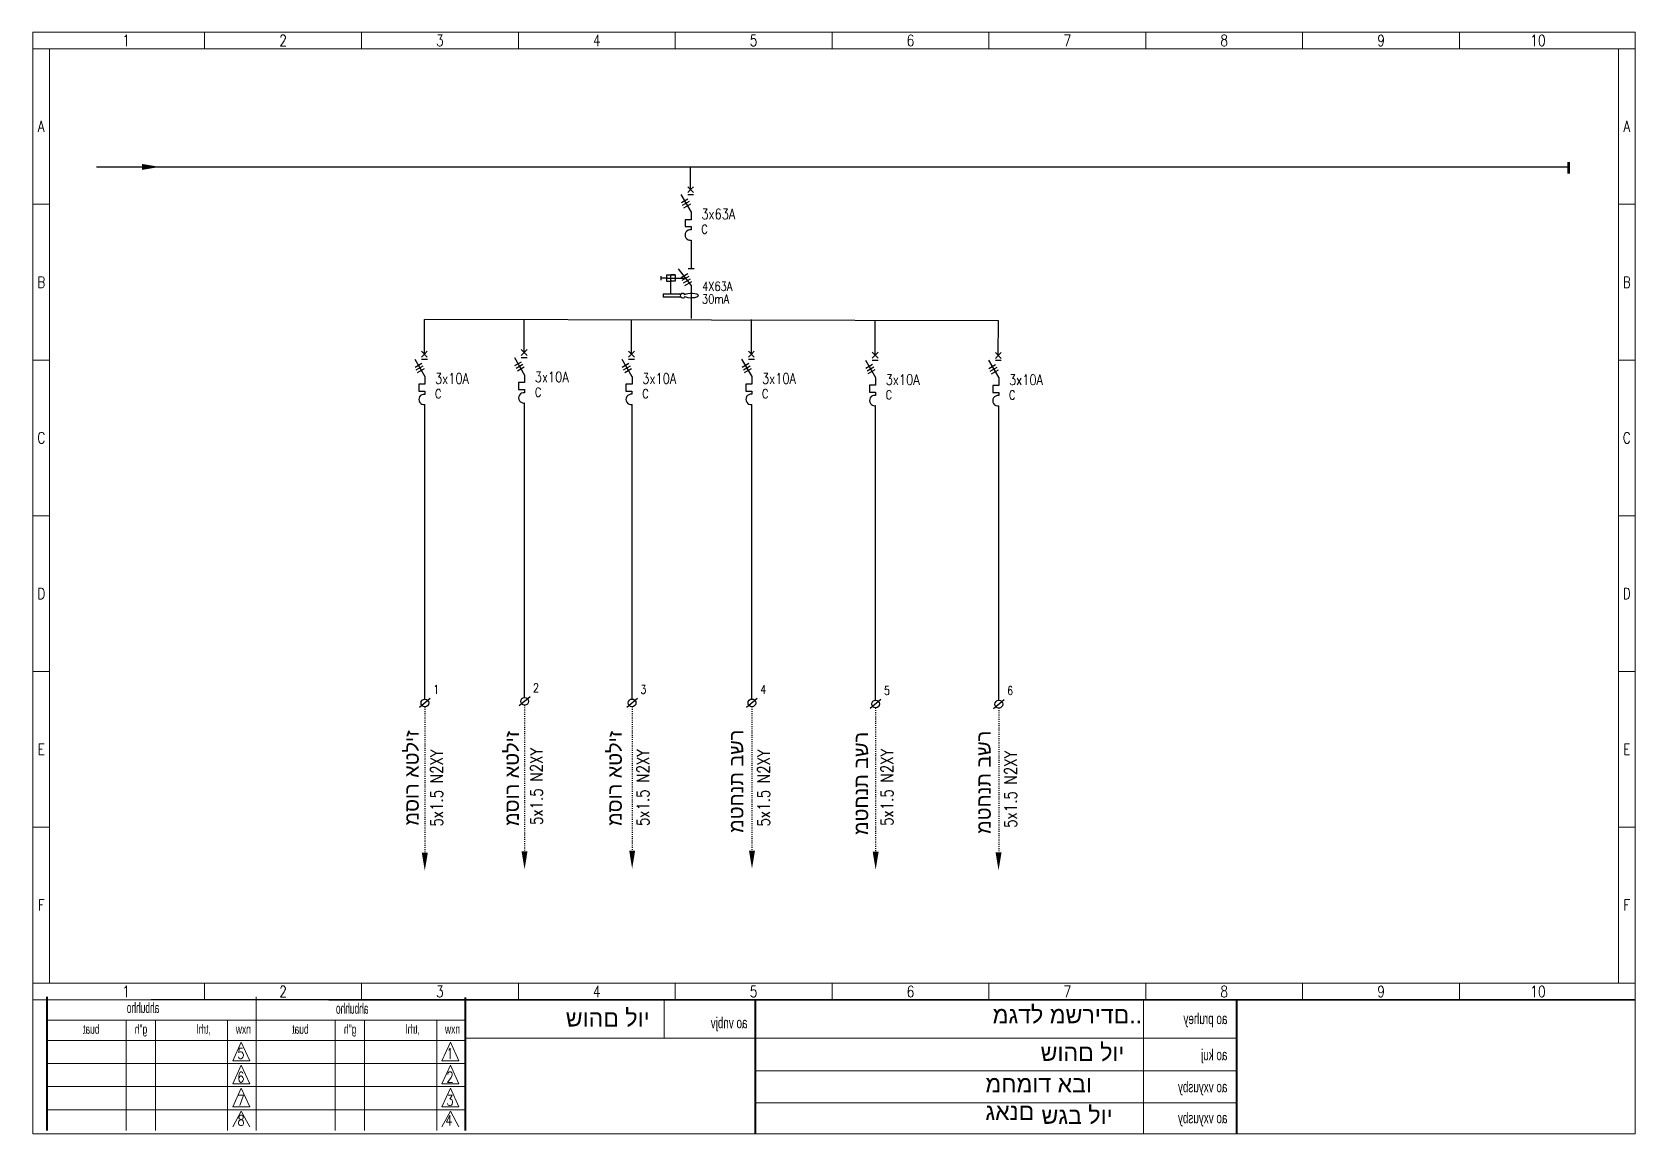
# Model space of a CAD drawing. Header units: millimetres. Extents: x 46170 to 87148, y 12751 to 40933.
# Drawn here: x 66581 to 71043, y 24536 to 27604 of the extents above; entities that cross this region are included whole.
import ezdxf
from ezdxf.enums import TextEntityAlignment as Align

# ---------------------------------------------------------------- set-up
doc = ezdxf.new("R2010")
doc.units = ezdxf.units.MM
doc.linetypes.add('ACAD_ISO03W100', pattern=[30, 12, -18])
doc.layers.add('A3', color=3, linetype='Continuous')
doc.styles.add('ROMANS', font='romans.shx')
doc.styles.get("Standard").update_dxf_attribs({"font": 'arial.ttf'})
doc.styles.add('TECHNO_M', font='techno_m.shx')

msp = doc.modelspace()

# ---------------------------------------------------------------- texts
at = {"color": 7, "lineweight": 13, "style": 'ROMANS', "width": 0.8}
for s, height, p in [('1', 31.1, (66843.1, 27580.4)), ('1', 31.1, (66843.1, 27580.4)), ('1', 31.1, (66843.1, 27580.4)), ('1', 31.1, (66843.1, 27580.4)), ('2', 31.1, (67279.5, 27580.4)), ('2', 31.1, (67279.5, 27580.4)), ('2', 31.1, (67279.5, 27580.4)), ('2', 31.1, (67279.5, 27580.4)), ('3', 31.1, (67715.9, 27580.4)), ('3', 31.1, (67715.9, 27580.4)), ('3', 31.1, (67715.9, 27580.4)), ('3', 31.1, (67715.9, 27580.4)), ('4', 31.1, (68152.3, 27580.4)), ('4', 31.1, (68152.3, 27580.4)), ('4', 31.1, (68152.3, 27580.4)), ('4', 31.1, (68152.3, 27580.4)), ('5', 31.1, (68588.7, 27580.4)), ('5', 31.1, (68588.7, 27580.4)), ('5', 31.1, (68588.7, 27580.4)), ('5', 31.1, (68588.7, 27580.4)), ('6', 31.1, (69025.1, 27580.4)), ('6', 31.1, (69025.1, 27580.4)), ('7', 31.1, (69461.5, 27580.4)), ('7', 31.1, (69461.5, 27580.4)), ('8', 31.1, (69897.9, 27580.4)), ('8', 31.1, (69897.9, 27580.4)), ('9', 31.1, (70334.3, 27580.4)), ('9', 31.1, (70334.3, 27580.4)), ('10', 31.06, (70770.7, 27580.4)), ('10', 31.06, (70770.7, 27580.4)), ('A', 30.7, (66606.9, 27341.1)), ('A', 30.7, (71018, 27341.1)), ('B', 30.7, (66606.9, 26907.9)), ('B', 30.7, (71018, 26907.9)), ('C', 30.7, (66606.9, 26474.8)), ('C', 30.7, (71018, 26474.8)), ('D', 30.7, (66606.9, 26041.6)), ('D', 30.7, (71018, 26041.6)), ('E', 30.7, (66606.9, 25608.4)), ('E', 30.7, (71018, 25608.4)), ('F', 30.7, (66606.9, 25175.3)), ('F', 30.7, (71018, 25175.3)), ('1', 31.1, (66843.1, 24934.4)), ('1', 31.1, (66843.1, 24934.4)), ('1', 31.1, (66843.1, 24934.4)), ('1', 31.1, (66843.1, 24934.4)), ('2', 31.1, (67279.5, 24934.4)), ('2', 31.1, (67279.5, 24934.4)), ('2', 31.1, (67279.5, 24934.4)), ('2', 31.1, (67279.5, 24934.4)), ('3', 31.1, (67715.9, 24934.4)), ('3', 31.1, (67715.9, 24934.4)), ('3', 31.1, (67715.9, 24934.4)), ('3', 31.1, (67715.9, 24934.4)), ('4', 31.1, (68152.3, 24934.4)), ('4', 31.1, (68152.3, 24934.4)), ('4', 31.1, (68152.3, 24934.4)), ('4', 31.1, (68152.3, 24934.4)), ('5', 31.1, (68588.7, 24934.4)), ('5', 31.1, (68588.7, 24934.4)), ('5', 31.1, (68588.7, 24934.4)), ('5', 31.1, (68588.7, 24934.4)), ('6', 31.1, (69025.1, 24934.4)), ('6', 31.1, (69025.1, 24934.4)), ('7', 31.1, (69461.5, 24934.4)), ('7', 31.1, (69461.5, 24934.4)), ('8', 31.1, (69897.9, 24934.4)), ('8', 31.1, (69897.9, 24934.4)), ('9', 31.1, (70334.3, 24934.4)), ('9', 31.1, (70334.3, 24934.4)), ('10', 31.06, (70770.7, 24934.4)), ('10', 31.06, (70770.7, 24934.4))]:
    msp.add_text(s, height=height, dxfattribs=at).set_placement(p, align=Align.MIDDLE)
at = {"color": 7, "lineweight": -2, "style": 'ROMANS', "width": 0.8}
for s, height, p in [('3x63A', 29, (68443.3, 27083.1, -75649.1)), ('C', 25, (68443.3, 27042.7, -75649.1)), ('4X63A', 25, (68445.4, 26883.8, -75649.1)), ('30mA', 25, (68445.1, 26848.5, -75649.1)), ('3x10A', 29, (67702.4, 26625.4, -75649.1)), ('3x10A', 29, (67980, 26629.8, -75649.1)), ('3x10A', 29, (68278.9, 26625.5, -75649.1)), ('3x10A', 29, (68612.2, 26625.5, -75649.1)), ('3x10A', 29, (68956.3, 26622.4, -75649.1)), ('3x10A', 29, (69299.2, 26621.9, -75649.1)), ('C', 25, (67702.4, 26585, -75649.1)), ('C', 25, (67980, 26589.4, -75649.1)), ('C', 25, (68278.9, 26585.1, -75649.1)), ('C', 25, (68612.2, 26585.1, -75649.1)), ('C', 25, (68956.3, 26582, -75649.1)), ('C', 25, (69299.2, 26581.5, -75649.1))]:
    msp.add_text(s, height=height, dxfattribs=at).set_placement(p)
at = {"color": 7, "lineweight": 13, "style": 'ROMANS', "width": 0.8}
for s, height, p in [('2', 24, (67975, 25767.4, -75649.1)), ('1', 24, (67697.4, 25763, -75649.1)), ('3', 24, (68273.9, 25763.1, -75649.1)), ('4', 24, (68607.2, 25763.1, -75649.1)), ('5', 24, (68951.3, 25760, -75649.1)), ('6', 24, (69294.2, 25759.6, -75649.1)), ('5', 29, (67152.1, 24747.5)), ('1', 29, (67733.9, 24747.5)), ('6', 29, (67152.1, 24681.7)), ('2', 29, (67733.9, 24681.7)), ('7', 29, (67152.1, 24617.3)), ('3', 29, (67733.9, 24617.3)), ('8', 29, (67152.9, 24561.4)), ('4', 29, (67731, 24561.4))]:
    msp.add_text(s, height=height, dxfattribs=at).set_placement(p)
at = {"color": 7, "lineweight": -2, "style": 'ROMANS', "width": 0.8}
for p in [(67724.2, 25393.5, -82790.4), (68001.7, 25397.9, -82790.4), (68297.7, 25394.8, -82790.4), (68634, 25393.7, -82790.4), (68977.1, 25395.5, -82790.4), (69321, 25390, -82790.4)]:
    msp.add_text('5x1.5 N2XY', height=34.2, rotation=90, dxfattribs=at).set_placement(p)
at = {"color": 7, "lineweight": 13, "style": 'TECHNO_M', "text_generation_flag": 2}
for s, height, width, p in [('ahbuhho', 29, 0.7, (66935.3, 24874.8)), ('ahbuhho', 29, 0.7, (67517.2, 24872.7)), ('ao vnbjv ', 30, 0.8, (68571.7, 24832.5)), ('ao pruhey', 30, 0.8, (69906.8, 24844)), ('buat', 25.81, 0.8, (66768.9, 24817)), ('g"h', 25.81, 0.8, (66901.7, 24817)), (',trhl', 25.81, 0.8, (67078.4, 24817)), ('nxw', 25.81, 0.8, (67190.1, 24817)), ('buat', 25.81, 0.8, (67350.8, 24817)), ('g"h', 25.81, 0.8, (67483.6, 24817)), (',trhl', 25.81, 0.8, (67660.2, 24817)), ('nxw', 25.81, 0.8, (67772, 24817)), ('ao kuj', 30, 0.8, (69906.8, 24743.5)), ('ao vxyusby', 30, 0.8, (69906.8, 24654.4)), ('ao vxyusby', 30, 0.8, (69906.8, 24568))]:
    msp.add_text(s, height=height, dxfattribs=dict(at, width=width)).set_placement(p)
at = {"char_height": 39.38, "attachment_point": 1, "rotation": 90}
for s, insert in [('מסור אטליז', (67617.5, 25396.2)), ('מסור אטליז', (67896.1, 25395)), ('מסור אטליז', (68182.5, 25395)), ('מטחנת בשר', (68520.6, 25375.9)), ('מטחנת בשר', (68867.8, 25369.8)), ('מטחנת בשר', (69209, 25372.9))]:
    msp.add_mtext_dynamic_manual_height_columns(s, width=4250.721, gutter_width=196.9, heights=[0], dxfattribs=dict(at, insert=insert))
at = {"lineweight": 53, "attachment_point": 1}
for s, insert, char_height in [('מגדל משרידם..', (69253.5, 24891.9), 46.033), ('שוהם לוי', (68066, 24883), 46.03), ('שוהם לוי', (69387.1, 24787.2), 46.03), ('מחמוד אבו גאנם', (69233.5, 24699.7), 46.033), ('שגב לוי', (69389.5, 24612.2), 46.03)]:
    msp.add_mtext_dynamic_manual_height_columns(s, width=421.091, gutter_width=230.2, heights=[234.7], dxfattribs=dict(at, insert=insert, char_height=char_height))

# ---------------------------------------------------------------- linework, layer by layer
at = {"color": 7, "linetype": 'ByBlock', "lineweight": 13, "ltscale": 2}
for p, q in [((66583.7, 24538.4), (66583.7, 27603.7)), ((66583.7, 27603.7), (71040.9, 27603.7)), ((66583.7, 24538.4), (66583.7, 27603.7)), ((66583.7, 27603.7), (71040.9, 27603.7)), ((70994.8, 27557.1), (70994.8, 24957.7)), ((66583.7, 24957.7), (71040.9, 24957.7)), ((67204.7, 24920.1), (67204.7, 24547.4)), ((68339.4, 24910.1), (68339.4, 24805)), ((69673.4, 24909), (69673.4, 24538.4)), ((66842.8, 24854.4), (66842.8, 24547.4)), ((66924.6, 24854.4), (66924.6, 24547.4)), ((67125.4, 24854.4), (67125.4, 24547.4)), ((67424.7, 24854.4), (67424.7, 24547.4)), ((67506.5, 24854.4), (67506.5, 24547.4)), ((67707.3, 24854.4), (67707.3, 24547.4))]:
    msp.add_line(p, q, dxfattribs=at)
at = {"color": 7, "linetype": 'ByBlock', "lineweight": 13}
for p, q in [((67061.3, 27603.7), (67061.3, 27557.1)), ((67061.3, 27603.7), (67061.3, 27557.1)), ((67061.3, 27603.7), (67061.3, 27557.1)), ((67061.3, 27603.7), (67061.3, 27557.1)), ((67497.7, 27603.7), (67497.7, 27557.1)), ((67497.7, 27603.7), (67497.7, 27557.1)), ((67497.7, 27603.7), (67497.7, 27557.1)), ((67497.7, 27603.7), (67497.7, 27557.1)), ((67934.1, 27603.7), (67934.1, 27557.1)), ((67934.1, 27603.7), (67934.1, 27557.1)), ((67934.1, 27603.7), (67934.1, 27557.1)), ((67934.1, 27603.7), (67934.1, 27557.1)), ((68370.5, 27603.7), (68370.5, 27557.1)), ((68370.5, 27603.7), (68370.5, 27557.1)), ((68370.5, 27603.7), (68370.5, 27557.1)), ((68370.5, 27603.7), (68370.5, 27557.1)), ((68806.9, 27603.7), (68806.9, 27557.1)), ((68806.9, 27603.7), (68806.9, 27557.1)), ((68806.9, 27603.7), (68806.9, 27557.1)), ((68806.9, 27603.7), (68806.9, 27557.1)), ((69243.3, 27603.7), (69243.3, 27557.1)), ((69243.3, 27603.7), (69243.3, 27557.1)), ((69679.7, 27603.7), (69679.7, 27557.1)), ((69679.7, 27603.7), (69679.7, 27557.1)), ((70116.1, 27603.7), (70116.1, 27557.1)), ((70116.1, 27603.7), (70116.1, 27557.1)), ((70552.5, 27603.7), (70552.5, 27557.1)), ((70552.5, 27603.7), (70552.5, 27557.1)), ((66583.7, 27557.1), (71040.9, 27557.1)), ((66583.7, 27124.5), (66629.8, 27124.5)), ((70994.8, 27124.5), (71040.9, 27124.5)), ((66583.7, 26691.3), (66629.8, 26691.3)), ((70994.8, 26691.3), (71040.9, 26691.3)), ((66583.7, 26258.2), (66629.8, 26258.2)), ((70994.8, 26258.2), (71040.9, 26258.2)), ((66583.7, 25825), (66629.8, 25825)), ((66583.7, 25825), (66629.8, 25825)), ((70994.8, 25825), (71040.9, 25825)), ((66583.7, 25391.9), (66629.8, 25391.9)), ((70994.8, 25391.9), (71040.9, 25391.9)), ((67061.3, 24957.7), (67061.3, 24911.1)), ((67061.3, 24957.7), (67061.3, 24911.1)), ((67061.3, 24957.7), (67061.3, 24911.1)), ((67061.3, 24957.7), (67061.3, 24911.1)), ((67497.7, 24957.7), (67497.7, 24911.1)), ((67497.7, 24957.7), (67497.7, 24911.1)), ((67497.7, 24957.7), (67497.7, 24911.1)), ((67497.7, 24957.7), (67497.7, 24911.1)), ((67934.1, 24957.7), (67934.1, 24911.1)), ((67934.1, 24957.7), (67934.1, 24911.1)), ((67934.1, 24957.7), (67934.1, 24911.1)), ((67934.1, 24957.7), (67934.1, 24911.1)), ((68370.5, 24957.7), (68370.5, 24911.1)), ((68370.5, 24957.7), (68370.5, 24911.1)), ((68370.5, 24957.7), (68370.5, 24911.1)), ((68370.5, 24957.7), (68370.5, 24911.1)), ((68806.9, 24957.7), (68806.9, 24911.1)), ((68806.9, 24957.7), (68806.9, 24911.1)), ((68806.9, 24957.7), (68806.9, 24911.1)), ((68806.9, 24957.7), (68806.9, 24911.1)), ((69243.3, 24957.7), (69243.3, 24911.1)), ((69243.3, 24957.7), (69243.3, 24911.1)), ((69679.7, 24957.7), (69679.7, 24911.1)), ((69679.7, 24957.7), (69679.7, 24911.1)), ((70116.1, 24957.7), (70116.1, 24911.1)), ((70116.1, 24957.7), (70116.1, 24911.1)), ((70552.5, 24957.7), (70552.5, 24911.1)), ((70552.5, 24957.7), (70552.5, 24911.1))]:
    msp.add_line(p, q, dxfattribs=at)
at = {"color": 7, "linetype": 'Continuous', "lineweight": 13}
for p, q in [((66629.8, 27557.1), (66629.8, 24957.7)), ((67786.6, 24854.4), (66622.9, 24854.4)), ((67204.7, 24854.4), (67204.7, 24854.4)), ((67786.6, 24854.4), (67786.6, 24854.4)), ((67786.6, 24798), (66622.9, 24798)), ((69932.8, 24805), (67786.6, 24805)), ((67786.6, 24733.9), (66622.9, 24733.9)), ((67786.6, 24669.9), (66622.9, 24669.9)), ((67786.6, 24605.8), (66622.9, 24605.8)), ((67204.7, 24605.8), (67204.7, 24605.8))]:
    msp.add_line(p, q, dxfattribs=at)
at = {"color": 0, "linetype": 'ByBlock', "ltscale": 2}
for p, q in [((66760.5, 27228.6), (70855.5, 27228.6)), ((68413.5, 27165.3), (68413.5, 27228.6)), ((67672.7, 26707.6), (67672.9, 26804)), ((69269.6, 26800.5), (67672.9, 26804)), ((67950.2, 26712), (67950.4, 26804)), ((68249.1, 26707.7), (68249.3, 26804.1)), ((68582.4, 26707.7), (68582.6, 26804.1)), ((68926.6, 26704.6), (68926.7, 26801)), ((69269.4, 26704.1), (69269.6, 26800.5))]:
    msp.add_line(p, q, dxfattribs=at)
at = {"lineweight": 53}
msp.add_line((70855.7, 27241.6), (70855.7, 27210.7), dxfattribs=at)
at = {"color": 7, "linetype": 'ByBlock', "lineweight": -2}
for p, q in [((68386.5, 27151.7), (68414.6, 27103)), ((68414.7, 27102.8), (68414.7, 27081.7)), ((68414.7, 27081.7), (68398, 27081.7)), ((68398, 27081.7), (68398, 27062.4)), ((68398, 27062.4), (68414.7, 27062.4)), ((68330.8, 26925.1), (68330.8, 26913.6)), ((68349, 26919.3), (68330.8, 26919.3)), ((68346.6, 26928.4), (68370.7, 26928.4)), ((68346.6, 26928.4), (68346.6, 26910.3)), ((68346.6, 26910.3), (68358.6, 26910.3)), ((68349, 26919.3), (68368.2, 26919.3)), ((68358.6, 26875), (68358.6, 26928.4)), ((68370.7, 26928.4), (68358.6, 26928.4)), ((68358.6, 26925.6), (68358.6, 26926.9)), ((68358.6, 26913.1), (68358.6, 26911.8)), ((68370.7, 26910.3), (68358.6, 26910.3)), ((68368.2, 26919.3), (68399.8, 26919.3)), ((68370.7, 26928.4), (68370.7, 26910.3)), ((68415, 26899.5), (68380, 26945.2)), ((68384.3, 26875), (68336.7, 26875)), ((68336.7, 26875), (68336.7, 26866.3)), ((68384.3, 26866.3), (68336.7, 26866.3)), ((68384.3, 26872.3), (68384.3, 26875)), ((68386, 26872.3), (68384.3, 26872.3)), ((68386, 26869), (68384.3, 26869)), ((68384.3, 26869), (68384.3, 26866.3)), ((68386, 26874.7), (68386, 26872.3)), ((68386, 26866.6), (68386, 26869)), ((68396.3, 26872.8), (68396.3, 26875.9)), ((68396.3, 26868.5), (68396.3, 26865.4)), ((68396.3, 26868.5), (68396.3, 26865.4)), ((67645.7, 26693.9), (67673.8, 26645.2)), ((67923.2, 26698.3), (67951.3, 26649.6)), ((68222.1, 26694.1), (68250.2, 26645.4)), ((68555.4, 26694.1), (68583.5, 26645.4)), ((68899.6, 26691), (68927.7, 26642.3)), ((69242.4, 26690.5), (69270.5, 26641.8)), ((67673.9, 26645.1), (67673.9, 26624)), ((67951.5, 26649.5), (67951.5, 26628.4)), ((68250.4, 26645.2), (68250.4, 26624.1)), ((68583.7, 26645.2), (68583.7, 26624.1)), ((68927.8, 26642.2), (68927.8, 26621)), ((69270.7, 26641.7), (69270.7, 26620.5)), ((67673.9, 26624), (67657.2, 26624)), ((67657.2, 26624), (67657.2, 26604.7)), ((67657.2, 26604.7), (67673.9, 26604.7)), ((67951.5, 26628.4), (67934.7, 26628.4)), ((67934.7, 26628.4), (67934.7, 26609.1)), ((67934.7, 26609.1), (67951.4, 26609.1)), ((68250.4, 26624.1), (68233.6, 26624.1)), ((68233.6, 26624.1), (68233.6, 26604.9)), ((68233.6, 26604.9), (68250.3, 26604.9)), ((68583.7, 26624.1), (68566.9, 26624.1)), ((68566.9, 26624.1), (68566.9, 26604.9)), ((68566.9, 26604.9), (68583.7, 26604.9)), ((68927.8, 26621), (68911.1, 26621)), ((68911.1, 26621), (68911.1, 26601.8)), ((68911.1, 26601.8), (68927.8, 26601.8)), ((69270.7, 26620.5), (69253.9, 26620.5)), ((69253.9, 26620.5), (69253.9, 26601.3)), ((69253.9, 26601.3), (69270.7, 26601.3))]:
    msp.add_line(p, q, dxfattribs=at)
at = {"lineweight": -2}
for p, q in [((68387.6, 27129.3), (68406.1, 27140.1)), ((68391.1, 27122), (68410.1, 27133.1)), ((68394.7, 27114.5), (68413.7, 27125.6)), ((68386.7, 26921.1), (68405.7, 26932.2)), ((68390.3, 26913.8), (68409.2, 26924.9)), ((68393.9, 26906.3), (68412.8, 26917.4)), ((68397.5, 26898.9), (68416.4, 26910)), ((67924.3, 26675.9), (67942.8, 26686.7)), ((67646.8, 26671.5), (67665.2, 26682.3)), ((67650.3, 26664.3), (67669.3, 26675.3)), ((67653.9, 26656.8), (67672.9, 26667.9)), ((67927.8, 26668.7), (67946.8, 26679.8)), ((67931.4, 26661.2), (67950.4, 26672.3)), ((68223.2, 26671.7), (68241.7, 26682.5)), ((68226.8, 26664.4), (68245.7, 26675.5)), ((68230.4, 26656.9), (68249.3, 26668)), ((68556.5, 26671.7), (68575, 26682.5)), ((68560.1, 26664.4), (68579, 26675.5)), ((68563.7, 26656.9), (68582.6, 26668)), ((68900.7, 26668.6), (68919.1, 26679.4)), ((68904.2, 26661.3), (68923.2, 26672.4)), ((68907.8, 26653.8), (68926.8, 26664.9)), ((69243.5, 26668.1), (69262, 26678.9)), ((69247.1, 26660.8), (69266, 26671.9)), ((69250.7, 26653.4), (69269.6, 26664.5))]:
    msp.add_line(p, q, dxfattribs=at)
at = {"color": 7, "linetype": 'Continuous', "lineweight": -2}
for p, q in [((68405.3, 27173.5), (68421.7, 27157.1)), ((68413.5, 27165.3), (68405.3, 27157.1)), ((68405.3, 27151.7), (68421.8, 27151.7)), ((68413.5, 27165.3), (68421.7, 27173.5)), ((68414.7, 27062.4), (68414.7, 27053.5)), ((68423.3, 26945.2), (68406.6, 26945.2)), ((67664.4, 26693.9), (67681, 26693.9)), ((67664.5, 26715.8), (67680.9, 26699.4)), ((67672.7, 26707.6), (67664.5, 26699.4)), ((67672.7, 26707.6), (67680.9, 26715.8)), ((67942, 26720.2), (67958.4, 26703.8)), ((67950.2, 26712), (67942, 26703.8)), ((67942, 26698.3), (67958.5, 26698.3)), ((67950.2, 26712), (67958.4, 26720.2)), ((68240.9, 26715.9), (68257.3, 26699.5)), ((68249.1, 26707.7), (68240.9, 26699.5)), ((68240.9, 26694.1), (68257.4, 26694.1)), ((68249.1, 26707.7), (68257.3, 26715.9)), ((68574.2, 26715.9), (68590.6, 26699.5)), ((68582.4, 26707.7), (68574.2, 26699.5)), ((68574.2, 26694.1), (68590.7, 26694.1)), ((68582.4, 26707.7), (68590.6, 26715.9)), ((68918.3, 26691), (68934.9, 26691)), ((68918.4, 26712.8), (68934.8, 26696.4)), ((68926.6, 26704.6), (68918.4, 26696.4)), ((68926.6, 26704.6), (68934.8, 26712.8)), ((69261.2, 26712.3), (69277.6, 26695.9)), ((69269.4, 26704.1), (69261.2, 26695.9)), ((69261.2, 26690.5), (69277.7, 26690.5)), ((69269.4, 26704.1), (69277.6, 26712.3)), ((67673.9, 26604.7), (67673.9, 26595.8)), ((67951.4, 26609.1), (67951.4, 26600.2)), ((68250.3, 26604.9), (68250.3, 26596)), ((68583.7, 26604.9), (68583.7, 26596)), ((68927.8, 26601.8), (68927.8, 26592.9)), ((69270.7, 26601.3), (69270.7, 26592.4))]:
    msp.add_line(p, q, dxfattribs=at)
at = {"linetype": 'ByBlock', "ltscale": 2}
for p, q in [((68415, 27025.1), (68415, 26945.2)), ((68415, 26899.5), (68415, 26806.5)), ((67674.1, 25748.2), (67674.1, 26567.4)), ((67951.7, 25752.6), (67951.7, 26571.8)), ((68250.6, 25748.3), (68250.6, 26567.5)), ((68583.9, 25748.3), (68583.9, 26567.5)), ((68928, 25745.2), (68928, 26564.4)), ((69270.9, 25744.7), (69270.9, 26563.9))]:
    msp.add_line(p, q, dxfattribs=at)
at = {"color": 7, "ltscale": 2}
for p, q in [((67689.1, 25749.8), (67659.2, 25724.9)), ((67966.6, 25754.2), (67936.7, 25729.3)), ((68265.5, 25749.9), (68235.6, 25725)), ((68598.9, 25749.9), (68569, 25725)), ((68943, 25746.9), (68913.1, 25721.9)), ((69285.9, 25746.4), (69256, 25721.4))]:
    msp.add_line(p, q, dxfattribs=at)
at = {"linetype": 'ACAD_ISO03W100', "ltscale": 0.2}
for p, q in [((67674.1, 25726.5), (67674.1, 25320.9)), ((67951.7, 25730.9), (67951.7, 25325.3)), ((68250.6, 25726.7), (68250.6, 25321)), ((68583.9, 25726.7), (68583.9, 25321)), ((68928, 25723.6), (68928, 25317.9)), ((69270.9, 25723.1), (69270.9, 25317.4))]:
    msp.add_line(p, q, dxfattribs=at)
at = {"color": 7, "lineweight": 13}
for p, q in [((67163.2, 24794), (67139.6, 24741.4)), ((67163.2, 24794), (67186.8, 24741.4)), ((67745.1, 24794), (67721.5, 24741.4)), ((67745.1, 24794), (67768.6, 24741.4)), ((67139.6, 24741.4), (67186.8, 24741.4)), ((67163.2, 24730), (67139.6, 24677.3)), ((67163.2, 24730), (67186.8, 24677.3)), ((67721.5, 24741.4), (67768.6, 24741.4)), ((67745.1, 24730), (67721.5, 24677.3)), ((67745.1, 24730), (67768.6, 24677.3)), ((67139.6, 24677.3), (67186.8, 24677.3)), ((67721.5, 24677.3), (67768.6, 24677.3)), ((67163.2, 24665.9), (67139.6, 24613.3)), ((67163.2, 24665.9), (67186.8, 24613.3)), ((67745.1, 24665.9), (67721.5, 24613.3)), ((67745.1, 24665.9), (67768.6, 24613.3)), ((67139.6, 24613.3), (67186.8, 24613.3)), ((67163.2, 24601.9), (67139.6, 24558.2)), ((67163.2, 24601.9), (67186.8, 24558.2)), ((67721.5, 24613.3), (67768.6, 24613.3)), ((67745.1, 24601.9), (67721.5, 24558.2)), ((67745.1, 24601.9), (67768.6, 24558.2))]:
    msp.add_line(p, q, dxfattribs=at)
at = {"color": 7, "lineweight": 13, "ltscale": 2}
for p, q in [((68593.8, 24713.8), (69932.8, 24713.8)), ((68593.8, 24624.8), (69932.8, 24624.8))]:
    msp.add_line(p, q, dxfattribs=at)
at = {"color": 7, "linetype": 'ByBlock', "lineweight": 13, "ltscale": 2}
for points in [[(66583.7, 24538.4), (71040.9, 24538.4), (71040.9, 27603.7), (66583.7, 27603.7)], [(66583.7, 27603.7), (71040.9, 27603.7), (71040.9, 24538.4), (66583.7, 24538.4)], [(66583.7, 24538.4), (71040.9, 24538.4), (71040.9, 27603.7), (66583.7, 27603.7)], [(66583.7, 27603.7), (71040.9, 27603.7), (71040.9, 24538.4), (66583.7, 24538.4)], [(66583.7, 24957.7), (71040.9, 24957.7), (71040.9, 24911.1), (66583.7, 24911.1)]]:
    msp.add_lwpolyline(points, close=True, dxfattribs=at)
at = {"color": 7, "linetype": 'ByBlock', "lineweight": 13, "ltscale": 2, "const_width": 5}
msp.add_lwpolyline([(66583.7, 24911.1), (71040.9, 24911.1), (71040.9, 24911.1), (66583.7, 24911.1)], close=True, dxfattribs=at)
at = {"color": 7, "ltscale": 2}
for centre in [(67674.1, 25737.3), (67951.7, 25741.7), (68250.6, 25737.5), (68583.9, 25737.5), (68928, 25734.4), (69270.9, 25733.9)]:
    msp.add_circle(centre, 10.8, dxfattribs=at)
at = {"color": 7, "linetype": 'ByBlock', "lineweight": -2}
for centre, radius, start, end in [((68412.4, 27039.3), 14.4, 80.8849, 280.1182), ((68392.2, 26866.1), 10.6, 66.8973, 125.6982), ((68392.2, 26875.2), 10.6, 234.3018, 293.1027), ((67671.6, 26581.6), 14.4, 80.8849, 280.1182), ((67949.1, 26586), 14.4, 80.8849, 280.1182), ((68248, 26581.7), 14.4, 80.8849, 280.1182), ((68581.4, 26581.7), 14.4, 80.8849, 280.1182), ((68925.5, 26578.6), 14.4, 80.8849, 280.1182), ((69268.4, 26578.1), 14.4, 80.8849, 280.1182)]:
    msp.add_arc(centre, radius, start, end, dxfattribs=at)
msp.add_ellipse((68415, 26870.6), major_axis=(-20, 0), ratio=0.292341, start_param=0.37335, end_param=5.909835, dxfattribs=at)
at = {"color": 7, "linetype": 'ByBlock', "lineweight": -2, "ltscale": 30}
for points in [[(66886.6, 27236.9), (66936.6, 27228.6), (66886.6, 27220.3)], [(67682.2, 25320.4), (67673.8, 25270.4), (67665.5, 25320.4)], [(67959.7, 25324.8), (67951.4, 25274.8), (67943, 25324.8)], [(68259.2, 25326.5), (68250.8, 25276.5), (68242.5, 25326.5)], [(68592.5, 25326.5), (68584.2, 25276.5), (68575.8, 25326.5)], [(68936.6, 25323.4), (68928.3, 25273.4), (68920, 25323.4)], [(69278.5, 25321.6), (69270.1, 25271.6), (69261.8, 25321.6)]]:
    msp.add_solid(points, dxfattribs=at)
at = {"layer": 'A3', "color": 7, "lineweight": 13, "const_width": 5.63}
for points in [[(66622.9, 24547.4), (66622.9, 24920.1)], [(67786.6, 24547.4), (67786.6, 24918)], [(68593.8, 24538.4), (68593.8, 24912.7)], [(69932.8, 24538.4), (69932.8, 24909.8)]]:
    msp.add_lwpolyline(points, dxfattribs=at)

msp.set_redraw_order([(e.dxf.handle, doc.entitydb.next_handle()) for e in msp.query("TEXT MTEXT ATTDEF DIMENSION ARC_DIMENSION")])  # texts and dimensions are drawn at this point

doc.saveas('drawing.dxf')
